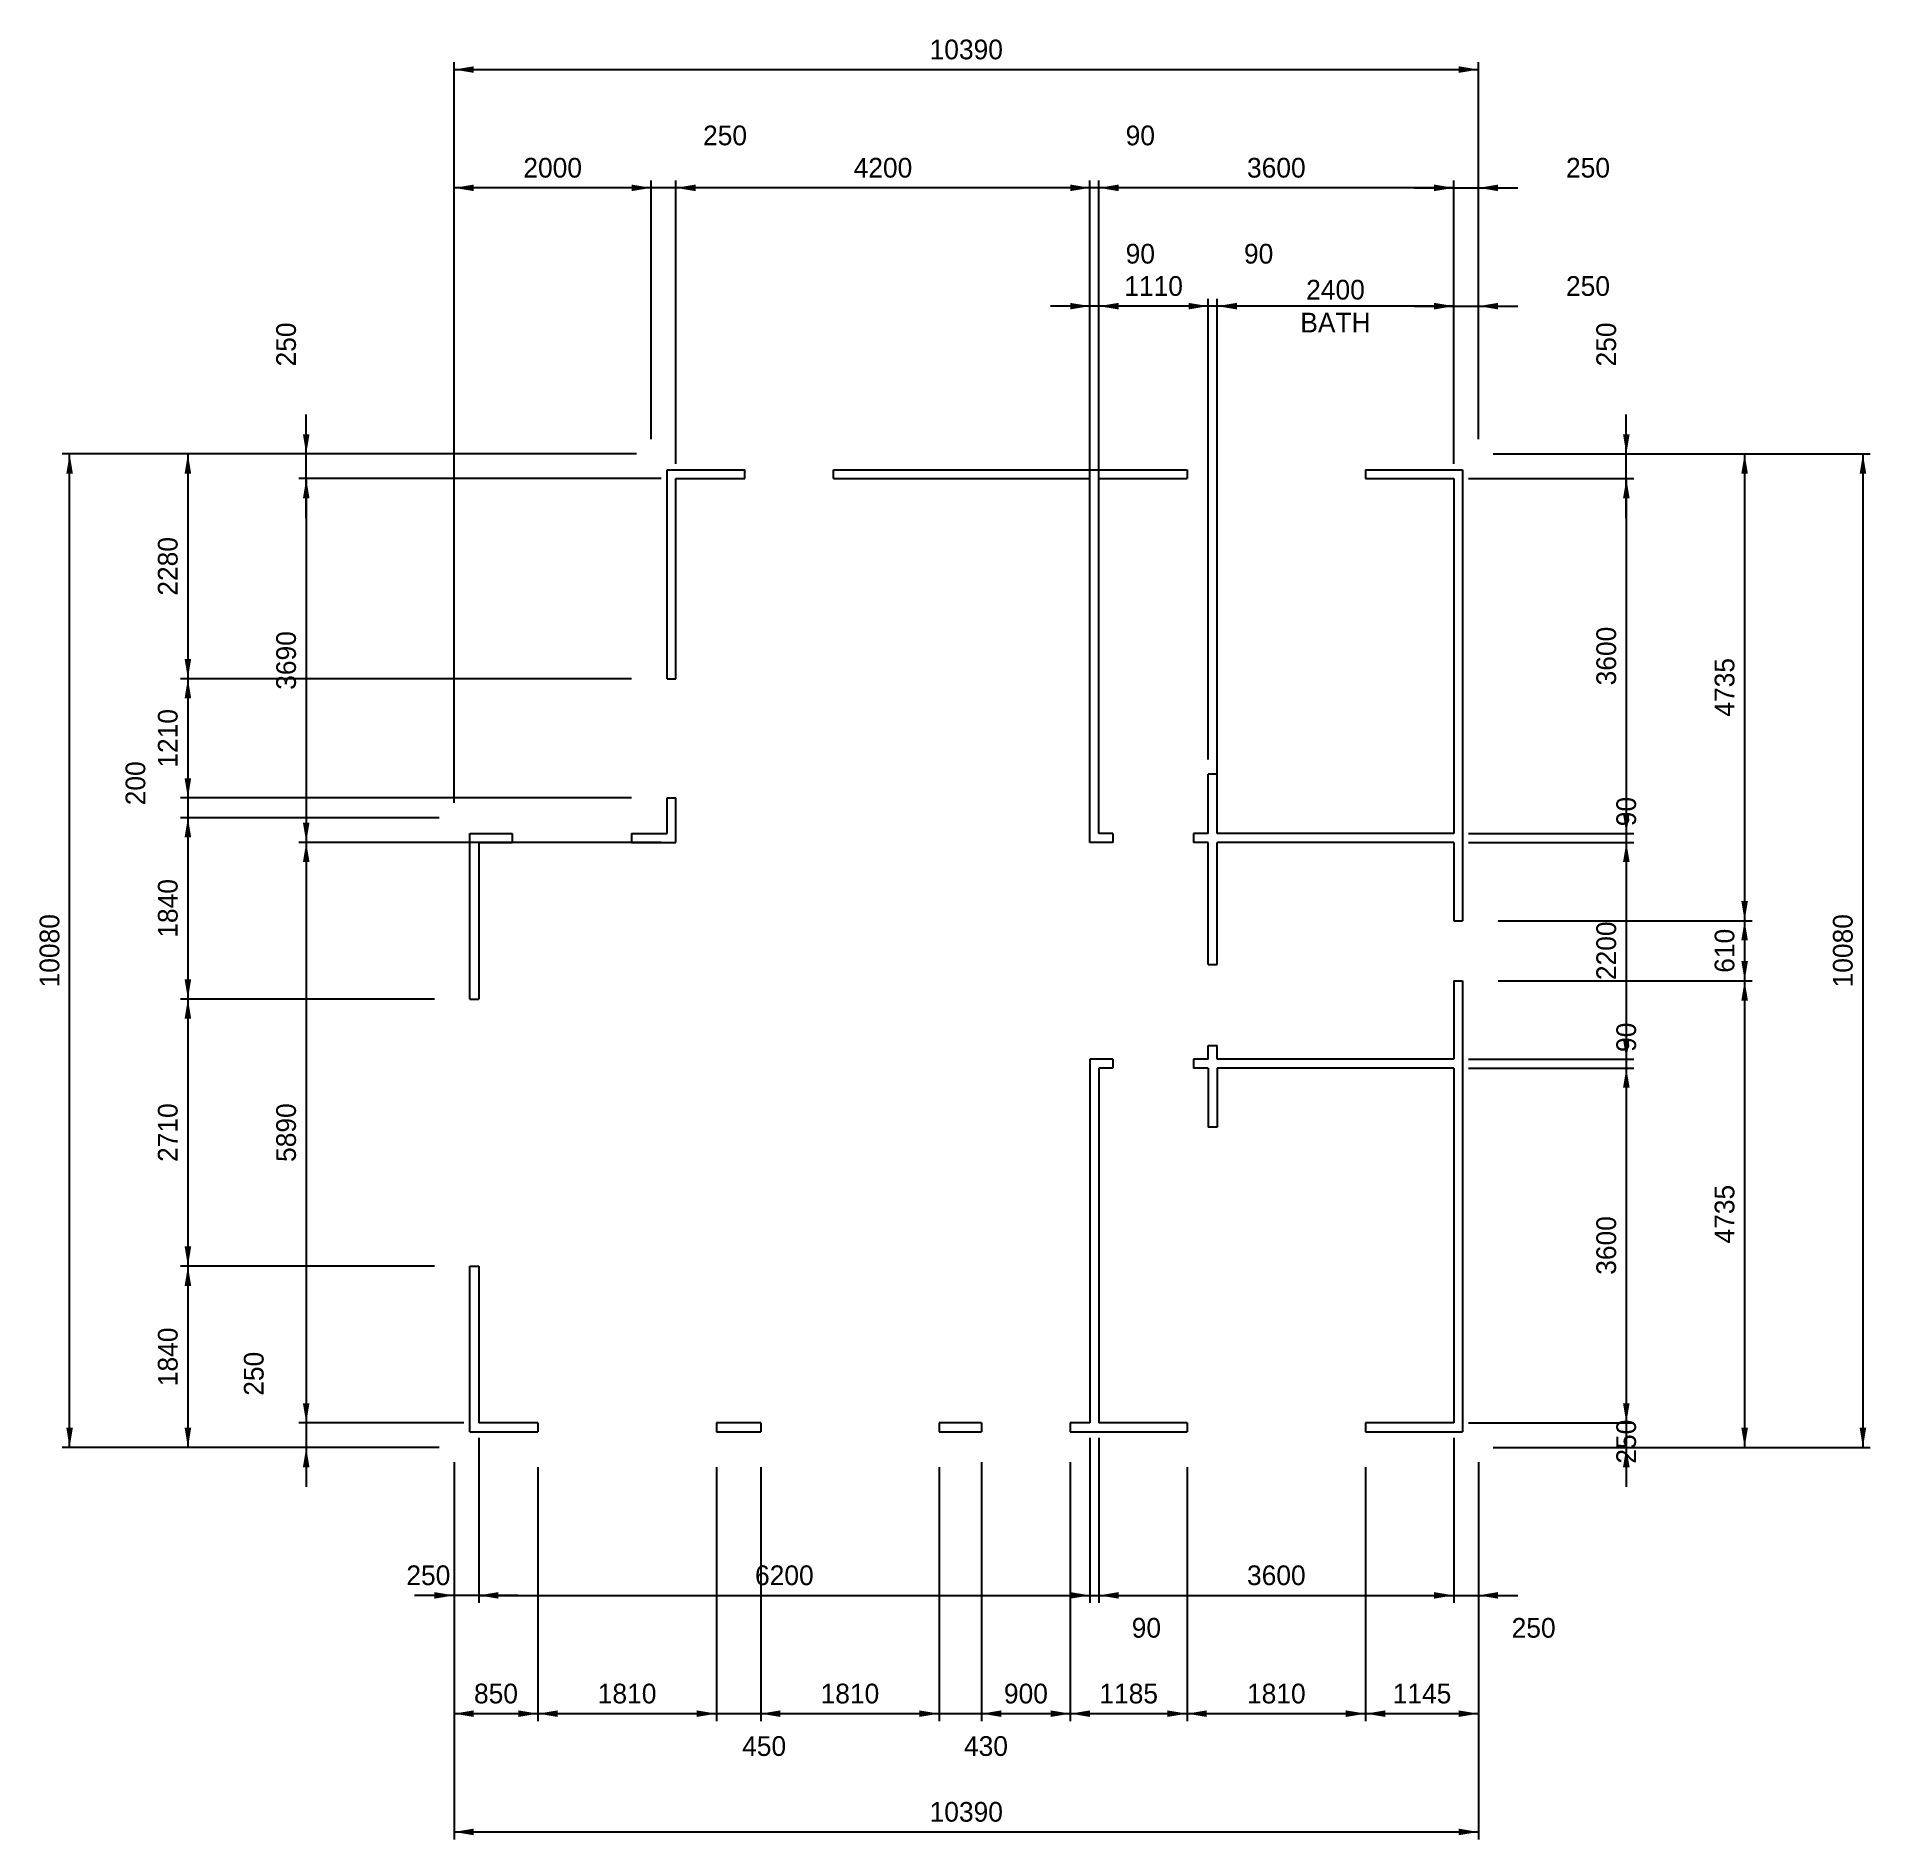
# Model space of a CAD drawing. Header units: millimetres. Extents: x -10771 to 7827, y -13802 to 4487.
import ezdxf

# ---------------------------------------------------------------- set-up
doc = ezdxf.new("R2010")
doc.units = ezdxf.units.MM
doc.layers.add('DIM', color=8, linetype='CONTINUOUS', lineweight=18)
doc.layers.add('WALLS', color=7, linetype='CONTINUOUS')
doc.dimstyles.get("Standard").update_dxf_attribs({"dimscale": 100, "dimtxt": 2, "dimasz": 2, "dimexe": 0.75, "dimexo": 1.5, "dimgap": 1, "dimtad": 0, "dimtoh": 1, "dimdec": 0, "dimzin": 0, "dimdsep": 46, "dimtxsty": 'Standard', "dimcen": 0.09, "dimclrd": 8, "dimclre": 8, "dimclrt": 7, "dimadec": 0, "dimazin": 0, "dimtfac": 1, "dimtdec": 4, "dimtofl": 0, "dimtmove": 0, "dimatfit": 3, "dimfxl": 1, "dimtolj": 1, "dimtzin": 0, "dimarcsym": 0})

msp = doc.modelspace()

# ---------------------------------------------------------------- blocks, each defined once
blk = doc.blocks.new('*D1')
at = {"layer": 'DIM', "color": 8, "linetype": 'ByBlock', "lineweight": -2}
for p, q in [((5352.444324852184, -396.7303206042186), (5352.444324852184, 653.2696793957814)), ((4002.444324852179, 253.2696793957814), (5427.444324852184, 253.2696793957814)), ((3752.444324852179, 3.269679395781395), (5427.444324852184, 3.269679395781367))]:
    blk.add_line(p, q, dxfattribs=at)
for points in [[(5352.444324852184, 253.2696793957814), (5319.141552230357, 453.2696793957814), (5385.747097474011, 453.2696793957814)], [(5352.444324852184, 3.269679395781367), (5385.747097474011, -196.7303206042186), (5319.141552230357, -196.7303206042186)]]:
    blk.add_solid(points, dxfattribs=at)
at = {"layer": 'DIM', "color": 7, "linetype": 'CONTINUOUS', "lineweight": -2, "insert": (5149.652117059975, 1364.503445629553), "char_height": 200, "width": 400.0000000000124, "attachment_point": 5, "rotation": 90}
blk.add_mtext('250', dxfattribs=at)
blk = doc.blocks.new('*D2')
at = {"layer": 'DIM', "color": 8, "linetype": 'ByBlock', "lineweight": -2}
for p, q in [((3752.444324852179, 3.269679395781395), (5427.44432485219, 3.269679395781168)), ((5352.44432485219, 3.269679395781168), (5352.44432485219, -3596.730320604219)), ((3752.444324852179, -3596.730320604219), (5427.44432485219, -3596.730320604219))]:
    blk.add_line(p, q, dxfattribs=at)
for points in [[(5352.44432485219, 3.269679395781168), (5385.747097474017, -196.7303206042188), (5319.141552230363, -196.7303206042188)], [(5352.44432485219, -3596.730320604219), (5319.141552230363, -3396.730320604219), (5385.747097474017, -3396.730320604219)]]:
    blk.add_solid(points, dxfattribs=at)
at = {"layer": 'DIM', "color": 7, "linetype": 'CONTINUOUS', "lineweight": -2, "insert": (5149.781987189851, -1796.73032060422), "char_height": 200, "width": 555.5555555555802, "attachment_point": 5, "rotation": 90}
blk.add_mtext('3600', dxfattribs=at)
blk = doc.blocks.new('*D3')
at = {"layer": 'DIM', "color": 8, "linetype": 'ByBlock', "lineweight": -2}
for p, q in [((5352.444324852194, -3196.730320604219), (5352.444324852194, -4086.730320604219)), ((3752.444324852179, -3596.730320604219), (5427.444324852194, -3596.730320604219)), ((3752.444324852179, -3686.730320604219), (5427.444324852194, -3686.730320604219))]:
    blk.add_line(p, q, dxfattribs=at)
for points in [[(5352.444324852194, -3596.730320604219), (5319.141552230367, -3396.730320604219), (5385.747097474021, -3396.730320604219)], [(5352.444324852194, -3686.730320604219), (5385.747097474021, -3886.730320604219), (5319.141552230367, -3886.730320604219)]]:
    blk.add_solid(points, dxfattribs=at)
at = {"layer": 'DIM', "color": 7, "linetype": 'CONTINUOUS', "lineweight": -2, "insert": (5352.444324852192, -3374.508098381986), "char_height": 200, "width": 244.4444444444692, "attachment_point": 5, "rotation": 90}
blk.add_mtext('90', dxfattribs=at)
blk = doc.blocks.new('*D4')
at = {"layer": 'DIM', "color": 8, "linetype": 'ByBlock', "lineweight": -2}
for p, q in [((3752.444324852179, -3686.730320604219), (5427.444324852196, -3686.730320604219)), ((5352.444324852196, -3686.730320604219), (5352.444324852196, -5886.730320604219)), ((3752.44432485218, -5886.730320604219), (5427.444324852196, -5886.730320604219))]:
    blk.add_line(p, q, dxfattribs=at)
for points in [[(5352.444324852196, -3686.730320604219), (5385.747097474023, -3886.730320604219), (5319.141552230369, -3886.730320604219)], [(5352.444324852196, -5886.730320604219), (5319.141552230369, -5686.730320604219), (5385.747097474023, -5686.730320604219)]]:
    blk.add_solid(points, dxfattribs=at)
at = {"layer": 'DIM', "color": 7, "linetype": 'CONTINUOUS', "lineweight": -2, "insert": (5149.652117059986, -4786.730320604221), "char_height": 200, "width": 555.5555555555554, "attachment_point": 5, "rotation": 90}
blk.add_mtext('2200', dxfattribs=at)
blk = doc.blocks.new('*D5')
at = {"layer": 'DIM', "color": 8, "linetype": 'ByBlock', "lineweight": -2}
for p, q in [((5352.444324852201, -5486.730320604219), (5352.444324852201, -6376.730320604219)), ((3752.44432485218, -5886.730320604219), (5427.444324852201, -5886.730320604219)), ((3752.44432485218, -5976.730320604219), (5427.444324852201, -5976.730320604219))]:
    blk.add_line(p, q, dxfattribs=at)
for points in [[(5352.444324852201, -5886.730320604219), (5319.141552230374, -5686.730320604219), (5385.747097474028, -5686.730320604219)], [(5352.444324852201, -5976.730320604219), (5385.747097474028, -6176.730320604219), (5319.141552230374, -6176.730320604219)]]:
    blk.add_solid(points, dxfattribs=at)
at = {"layer": 'DIM', "color": 7, "linetype": 'CONTINUOUS', "lineweight": -2, "insert": (5352.444324852199, -5664.508098381986), "char_height": 200, "width": 244.4444444444692, "attachment_point": 5, "rotation": 90}
blk.add_mtext('90', dxfattribs=at)
blk = doc.blocks.new('*D6')
at = {"layer": 'DIM', "color": 8, "linetype": 'ByBlock', "lineweight": -2}
for p, q in [((3752.44432485218, -5976.730320604219), (5427.444324852204, -5976.730320604218)), ((5352.444324852204, -5976.730320604218), (5352.444324852204, -9576.73032060422)), ((3752.444324852178, -9576.73032060422), (5427.444324852204, -9576.73032060422))]:
    blk.add_line(p, q, dxfattribs=at)
for points in [[(5352.444324852204, -5976.730320604218), (5385.747097474031, -6176.730320604218), (5319.141552230377, -6176.730320604218)], [(5352.444324852204, -9576.73032060422), (5319.141552230377, -9376.73032060422), (5385.747097474031, -9376.73032060422)]]:
    blk.add_solid(points, dxfattribs=at)
at = {"layer": 'DIM', "color": 7, "linetype": 'CONTINUOUS', "lineweight": -2, "insert": (5149.781987189863, -7776.730320604222), "char_height": 200, "width": 555.5555555555802, "attachment_point": 5, "rotation": 90}
blk.add_mtext('3600', dxfattribs=at)
blk = doc.blocks.new('*D7')
at = {"layer": 'DIM', "color": 8, "linetype": 'ByBlock', "lineweight": -2}
for p, q in [((5352.444324852211, -9176.73032060422), (5352.444324852211, -10226.73032060422)), ((3752.444324852178, -9576.73032060422), (5427.444324852211, -9576.73032060422)), ((4002.444324852179, -9826.73032060422), (5427.444324852211, -9826.73032060422))]:
    blk.add_line(p, q, dxfattribs=at)
for points in [[(5352.444324852211, -9576.73032060422), (5319.141552230384, -9376.73032060422), (5385.747097474038, -9376.73032060422)], [(5352.444324852211, -9826.73032060422), (5385.747097474038, -10026.73032060422), (5319.141552230384, -10026.73032060422)]]:
    blk.add_solid(points, dxfattribs=at)
at = {"layer": 'DIM', "color": 7, "linetype": 'CONTINUOUS', "lineweight": -2, "insert": (5352.444324852208, -9767.273801366095), "char_height": 200, "width": 400.0000000000124, "attachment_point": 5, "rotation": 90}
blk.add_mtext('250', dxfattribs=at)
blk = doc.blocks.new('*D8')
at = {"layer": 'DIM', "color": 8, "linetype": 'ByBlock', "lineweight": -2}
for p, q in [((4002.44432485218, 253.2696793957815), (6627.444324852196, 253.2696793957821)), ((6552.444324852196, 253.2696793957821), (6552.444324852196, -4481.730320604219)), ((4052.444324852179, -4481.730320604219), (6627.444324852196, -4481.730320604219))]:
    blk.add_line(p, q, dxfattribs=at)
for points in [[(6552.444324852196, 253.2696793957821), (6585.747097474023, 53.26967939578208), (6519.141552230369, 53.26967939578208)], [(6552.444324852196, -4481.730320604219), (6519.141552230369, -4281.730320604219), (6585.747097474023, -4281.730320604219)]]:
    blk.add_solid(points, dxfattribs=at)
at = {"layer": 'DIM', "color": 7, "linetype": 'CONTINUOUS', "lineweight": -2, "insert": (6349.911857319726, -2114.230320604221), "char_height": 200, "width": 577.7777777778026, "attachment_point": 5, "rotation": 90}
blk.add_mtext('4735', dxfattribs=at)
blk = doc.blocks.new('*D9')
at = {"layer": 'DIM', "color": 8, "linetype": 'ByBlock', "lineweight": -2}
for p, q in [((4052.444324852179, -4481.730320604219), (6627.444324852203, -4481.730320604219)), ((6552.444324852203, -4481.730320604219), (6552.444324852203, -5091.730320604219)), ((4052.444324852179, -5091.730320604219), (6627.444324852203, -5091.730320604219))]:
    blk.add_line(p, q, dxfattribs=at)
for points in [[(6552.444324852203, -4481.730320604219), (6585.74709747403, -4681.730320604219), (6519.141552230376, -4681.730320604219)], [(6552.444324852203, -5091.730320604219), (6519.141552230376, -4891.730320604219), (6585.74709747403, -4891.730320604219)]]:
    blk.add_solid(points, dxfattribs=at)
at = {"layer": 'DIM', "color": 7, "linetype": 'CONTINUOUS', "lineweight": -2, "insert": (6349.781987189863, -4786.730320604221), "char_height": 200, "width": 355.5555555555679, "attachment_point": 5, "rotation": 90}
blk.add_mtext('610', dxfattribs=at)
blk = doc.blocks.new('*D10')
at = {"layer": 'DIM', "color": 8, "linetype": 'ByBlock', "lineweight": -2}
for p, q in [((4052.444324852179, -5091.730320604219), (6627.444324852211, -5091.730320604219)), ((6552.444324852211, -5091.730320604219), (6552.444324852211, -9826.73032060422)), ((4002.444324852179, -9826.73032060422), (6627.444324852211, -9826.73032060422))]:
    blk.add_line(p, q, dxfattribs=at)
for points in [[(6552.444324852211, -5091.730320604219), (6585.747097474038, -5291.730320604219), (6519.141552230384, -5291.730320604219)], [(6552.444324852211, -9826.73032060422), (6519.141552230384, -9626.73032060422), (6585.747097474038, -9626.73032060422)]]:
    blk.add_solid(points, dxfattribs=at)
at = {"layer": 'DIM', "color": 7, "linetype": 'CONTINUOUS', "lineweight": -2, "insert": (6349.911857319739, -7459.230320604222), "char_height": 200, "width": 577.7777777778026, "attachment_point": 5, "rotation": 90}
blk.add_mtext('4735', dxfattribs=at)
blk = doc.blocks.new('*D11')
at = {"layer": 'DIM', "color": 8, "linetype": 'ByBlock', "lineweight": -2}
for p, q in [((4002.444324852179, 253.2696793957814), (7827.444324852197, 253.2696793957821)), ((7752.444324852197, 253.2696793957821), (7752.444324852197, -9826.73032060422)), ((4002.444324852178, -9826.73032060422), (7827.444324852197, -9826.73032060422))]:
    blk.add_line(p, q, dxfattribs=at)
for points in [[(7752.444324852197, 253.2696793957821), (7785.747097474024, 53.26967939578208), (7719.14155223037, 53.26967939578208)], [(7752.444324852197, -9826.73032060422), (7719.14155223037, -9626.73032060422), (7785.747097474024, -9626.73032060422)]]:
    blk.add_solid(points, dxfattribs=at)
at = {"layer": 'DIM', "color": 7, "linetype": 'CONTINUOUS', "lineweight": -2, "insert": (7549.781987189855, -4786.730320604222), "char_height": 200, "width": 666.6666666666665, "attachment_point": 5, "rotation": 90}
blk.add_mtext('10080', dxfattribs=at)
blk = doc.blocks.new('*D12')
at = {"layer": 'DIM', "color": 8, "linetype": 'ByBlock', "lineweight": -2}
for p, q in [((3202.444324852179, 1753.269679395781), (4252.44432485218, 1753.269679395781)), ((3602.444324852179, 153.2696793957814), (3602.444324852179, 1828.269679395781)), ((3852.44432485218, 403.2696793957814), (3852.44432485218, 1828.269679395781))]:
    blk.add_line(p, q, dxfattribs=at)
for points in [[(3602.444324852179, 1753.269679395781), (3402.444324852179, 1719.966906773954), (3402.444324852179, 1786.572452017608)], [(3852.44432485218, 1753.269679395781), (4052.44432485218, 1786.572452017608), (4052.44432485218, 1719.966906773954)]]:
    blk.add_solid(points, dxfattribs=at)
at = {"layer": 'DIM', "color": 7, "linetype": 'CONTINUOUS', "lineweight": -2, "insert": (4963.678091085953, 1956.061887187989), "char_height": 200, "width": 400.0000000000124, "attachment_point": 5}
blk.add_mtext('250', dxfattribs=at)
blk = doc.blocks.new('*D13')
at = {"layer": 'DIM', "color": 8, "linetype": 'ByBlock', "lineweight": -2}
for p, q in [((1202.44432485218, -3536.73032060422), (1202.44432485218, 1828.269679395781)), ((3602.444324852179, 1753.269679395781), (1202.44432485218, 1753.269679395781)), ((3602.444324852179, 153.2696793957814), (3602.444324852179, 1828.269679395781))]:
    blk.add_line(p, q, dxfattribs=at)
for points in [[(1202.44432485218, 1753.269679395781), (1402.44432485218, 1786.572452017608), (1402.44432485218, 1719.966906773954)], [(3602.444324852179, 1753.269679395781), (3402.444324852179, 1719.966906773954), (3402.444324852179, 1786.572452017608)]]:
    blk.add_solid(points, dxfattribs=at)
at = {"layer": 'DIM', "color": 7, "linetype": 'CONTINUOUS', "lineweight": -2, "insert": (2402.44432485218, 1753.269679395781), "char_height": 200, "width": 1666.666666666667, "attachment_point": 5}
blk.add_mtext('2400\\XBATH', dxfattribs=at)
blk = doc.blocks.new('*D14')
at = {"layer": 'DIM', "color": 8, "linetype": 'ByBlock', "lineweight": -2}
for p, q in [((1602.44432485218, 1753.269679395781), (712.4443248521791, 1753.269679395781)), ((1112.444324852179, -2846.730320604219), (1112.444324852179, 1828.269679395781)), ((1202.44432485218, -3536.73032060422), (1202.44432485218, 1828.269679395781))]:
    blk.add_line(p, q, dxfattribs=at)
for points in [[(1112.444324852179, 1753.269679395781), (912.4443248521791, 1719.966906773954), (912.4443248521791, 1786.572452017608)], [(1202.44432485218, 1753.269679395781), (1402.44432485218, 1786.572452017608), (1402.44432485218, 1719.966906773954)]]:
    blk.add_solid(points, dxfattribs=at)
at = {"layer": 'DIM', "color": 7, "linetype": 'CONTINUOUS', "lineweight": -2, "insert": (1622.965248373116, 2283.594354720457), "char_height": 200, "width": 244.4444444444692, "attachment_point": 5}
blk.add_mtext('90', dxfattribs=at)
blk = doc.blocks.new('*D15')
at = {"layer": 'DIM', "color": 8, "linetype": 'ByBlock', "lineweight": -2}
for p, q in [((2.44432485217977, -3446.730320604219), (2.444324852179765, 1828.269679395781)), ((1112.444324852179, 1753.269679395781), (2.444324852179761, 1753.269679395781)), ((1112.444324852179, -2846.730320604219), (1112.444324852179, 1828.269679395781))]:
    blk.add_line(p, q, dxfattribs=at)
for points in [[(2.444324852179761, 1753.269679395781), (202.4443248521798, 1786.572452017608), (202.4443248521798, 1719.966906773954)], [(1112.444324852179, 1753.269679395781), (912.4443248521791, 1719.966906773954), (912.4443248521791, 1786.572452017608)]]:
    blk.add_solid(points, dxfattribs=at)
at = {"layer": 'DIM', "color": 7, "linetype": 'CONTINUOUS', "lineweight": -2, "insert": (557.4443248521798, 1955.932017058119), "char_height": 200, "width": 422.2222222222222, "attachment_point": 5}
blk.add_mtext('1110', dxfattribs=at)
blk = doc.blocks.new('*D16')
at = {"layer": 'DIM', "color": 8, "linetype": 'ByBlock', "lineweight": -2}
for p, q in [((402.4443248521798, 1753.269679395781), (-487.5556751478202, 1753.269679395781)), ((-87.55567514782021, -3536.730320604219), (-87.55567514782022, 1828.269679395781)), ((2.44432485217977, -3446.730320604219), (2.444324852179752, 1828.269679395781))]:
    blk.add_line(p, q, dxfattribs=at)
for points in [[(-87.55567514782022, 1753.269679395781), (-287.5556751478202, 1719.966906773954), (-287.5556751478202, 1786.572452017608)], [(2.444324852179747, 1753.269679395781), (202.4443248521798, 1786.572452017608), (202.4443248521798, 1719.966906773954)]]:
    blk.add_solid(points, dxfattribs=at)
at = {"layer": 'DIM', "color": 7, "linetype": 'CONTINUOUS', "lineweight": -2, "insert": (422.965248373116, 2283.594354720457), "char_height": 200, "width": 244.4444444444692, "attachment_point": 5}
blk.add_mtext('90', dxfattribs=at)
blk = doc.blocks.new('*D17')
at = {"layer": 'DIM', "color": 8, "linetype": 'ByBlock', "lineweight": -2}
for p, q in [((3602.444324852179, 153.2696793957814), (3602.444324852179, 3028.269679395781)), ((3852.444324852179, 403.2696793957814), (3852.444324852179, 3028.269679395781)), ((3202.444324852179, 2953.269679395781), (4252.444324852178, 2953.269679395781))]:
    blk.add_line(p, q, dxfattribs=at)
for points in [[(3602.444324852179, 2953.269679395781), (3402.444324852179, 2919.966906773954), (3402.444324852179, 2986.572452017609)], [(3852.444324852179, 2953.269679395781), (4052.444324852179, 2986.572452017608), (4052.444324852179, 2919.966906773954)]]:
    blk.add_solid(points, dxfattribs=at)
at = {"layer": 'DIM', "color": 7, "linetype": 'CONTINUOUS', "lineweight": -2, "insert": (4963.678091085952, 3156.061887187989), "char_height": 200, "width": 400.0000000000124, "attachment_point": 5}
blk.add_mtext('250', dxfattribs=at)
blk = doc.blocks.new('*D18')
at = {"layer": 'DIM', "color": 8, "linetype": 'ByBlock', "lineweight": -2}
for p, q in [((2.444324852179316, 153.2696793957812), (2.444324852179312, 3028.269679395781)), ((3602.444324852179, 153.2696793957814), (3602.444324852178, 3028.269679395781)), ((3602.444324852178, 2953.269679395781), (2.444324852179307, 2953.269679395781))]:
    blk.add_line(p, q, dxfattribs=at)
for points in [[(2.444324852179307, 2953.269679395781), (202.4443248521793, 2986.572452017608), (202.4443248521793, 2919.966906773954)], [(3602.444324852178, 2953.269679395781), (3402.444324852178, 2919.966906773954), (3402.444324852178, 2986.572452017609)]]:
    blk.add_solid(points, dxfattribs=at)
at = {"layer": 'DIM', "color": 7, "linetype": 'CONTINUOUS', "lineweight": -2, "insert": (1802.444324852179, 3155.932017058119), "char_height": 200, "width": 555.5555555555802, "attachment_point": 5}
blk.add_mtext('3600', dxfattribs=at)
blk = doc.blocks.new('*D19')
at = {"layer": 'DIM', "color": 8, "linetype": 'ByBlock', "lineweight": -2}
for p, q in [((-87.55567514782068, 153.2696793957812), (-87.5556751478207, 3028.269679395781)), ((2.444324852179316, 153.2696793957812), (2.444324852179311, 3028.269679395781)), ((402.4443248521793, 2953.269679395781), (-487.5556751478207, 2953.269679395781))]:
    blk.add_line(p, q, dxfattribs=at)
for points in [[(-87.5556751478207, 2953.269679395781), (-287.5556751478207, 2919.966906773954), (-287.5556751478207, 2986.572452017609)], [(2.444324852179307, 2953.269679395781), (202.4443248521793, 2986.572452017608), (202.4443248521793, 2919.966906773954)]]:
    blk.add_solid(points, dxfattribs=at)
at = {"layer": 'DIM', "color": 7, "linetype": 'CONTINUOUS', "lineweight": -2, "insert": (422.9652483731154, 3483.594354720456), "char_height": 200, "width": 244.4444444444692, "attachment_point": 5}
blk.add_mtext('90', dxfattribs=at)
blk = doc.blocks.new('*D20')
at = {"layer": 'DIM', "color": 8, "linetype": 'ByBlock', "lineweight": -2}
for p, q in [((-4287.555675147821, 153.2696793957816), (-4287.555675147821, 3028.269679395781)), ((-87.55567514782068, 153.2696793957812), (-87.5556751478207, 3028.269679395781)), ((-87.5556751478207, 2953.269679395781), (-4287.555675147821, 2953.269679395781))]:
    blk.add_line(p, q, dxfattribs=at)
for points in [[(-4287.555675147821, 2953.269679395781), (-4087.555675147821, 2986.572452017608), (-4087.555675147821, 2919.966906773954)], [(-87.5556751478207, 2953.269679395781), (-287.5556751478207, 2919.966906773954), (-287.5556751478207, 2986.572452017609)]]:
    blk.add_solid(points, dxfattribs=at)
at = {"layer": 'DIM', "color": 7, "linetype": 'CONTINUOUS', "lineweight": -2, "insert": (-2187.555675147821, 3156.061887187989), "char_height": 200, "width": 577.7777777777778, "attachment_point": 5}
blk.add_mtext('4200', dxfattribs=at)
blk = doc.blocks.new('*D21')
at = {"layer": 'DIM', "color": 8, "linetype": 'ByBlock', "lineweight": -2}
for p, q in [((-4537.555675147821, 403.2696793957821), (-4537.555675147821, 3028.269679395781)), ((-4287.555675147821, 153.2696793957816), (-4287.555675147821, 3028.269679395781)), ((-3887.555675147821, 2953.269679395781), (-4937.555675147821, 2953.269679395781))]:
    blk.add_line(p, q, dxfattribs=at)
for points in [[(-4537.555675147821, 2953.269679395781), (-4737.555675147821, 2919.966906773954), (-4737.555675147821, 2986.572452017609)], [(-4287.555675147821, 2953.269679395781), (-4087.555675147821, 2986.572452017608), (-4087.555675147821, 2919.966906773954)]]:
    blk.add_solid(points, dxfattribs=at)
at = {"layer": 'DIM', "color": 7, "linetype": 'CONTINUOUS', "lineweight": -2, "insert": (-3789.218012810152, 3483.854094980196), "char_height": 200, "width": 400.0000000000124, "attachment_point": 5}
blk.add_mtext('250', dxfattribs=at)
blk = doc.blocks.new('*D22')
at = {"layer": 'DIM', "color": 8, "linetype": 'ByBlock', "lineweight": -2}
for p, q in [((-6537.555675147822, -3286.73032060422), (-6537.555675147822, 3028.269679395781)), ((-4537.555675147821, 403.2696793957821), (-4537.555675147821, 3028.269679395781)), ((-4537.555675147821, 2953.269679395781), (-6537.555675147822, 2953.269679395781))]:
    blk.add_line(p, q, dxfattribs=at)
for points in [[(-6537.555675147822, 2953.269679395781), (-6337.555675147822, 2986.572452017608), (-6337.555675147822, 2919.966906773954)], [(-4537.555675147821, 2953.269679395781), (-4737.555675147821, 2919.966906773954), (-4737.555675147821, 2986.572452017609)]]:
    blk.add_solid(points, dxfattribs=at)
at = {"layer": 'DIM', "color": 7, "linetype": 'CONTINUOUS', "lineweight": -2, "insert": (-5537.555675147822, 3156.061887187989), "char_height": 200, "width": 555.5555555555554, "attachment_point": 5}
blk.add_mtext('2000', dxfattribs=at)
blk = doc.blocks.new('*D23')
at = {"layer": 'DIM', "color": 8, "linetype": 'ByBlock', "lineweight": -2}
for p, q in [((-6537.55567514782, -3286.73032060422), (-6537.55567514782, 4228.269679395781)), ((-6537.55567514782, 4153.269679395781), (3852.44432485218, 4153.269679395781)), ((3852.44432485218, 403.2696793957814), (3852.44432485218, 4228.269679395781))]:
    blk.add_line(p, q, dxfattribs=at)
for points in [[(-6537.55567514782, 4153.269679395781), (-6337.55567514782, 4186.572452017608), (-6337.55567514782, 4119.966906773954)], [(3852.44432485218, 4153.269679395781), (3652.44432485218, 4119.966906773954), (3652.44432485218, 4186.572452017608)]]:
    blk.add_solid(points, dxfattribs=at)
at = {"layer": 'DIM', "color": 7, "linetype": 'CONTINUOUS', "lineweight": -2, "insert": (-1342.555675147819, 4355.932017058119), "char_height": 200, "width": 666.6666666666913, "attachment_point": 5}
blk.add_mtext('10390', dxfattribs=at)
blk = doc.blocks.new('*D24')
at = {"layer": 'DIM', "color": 8, "linetype": 'ByBlock', "lineweight": -2}
for p, q in [((-8037.555675147825, -396.7303206042184), (-8037.555675147825, 653.2696793957821)), ((-4687.555675147821, 253.2696793957821), (-8112.555675147825, 253.2696793957821)), ((-4437.555675147821, 3.269679395781641), (-8112.555675147825, 3.26967939578166))]:
    blk.add_line(p, q, dxfattribs=at)
for points in [[(-8037.555675147825, 253.2696793957821), (-8070.858447769652, 453.2696793957821), (-8004.252902525998, 453.2696793957821)], [(-8037.555675147825, 3.269679395781651), (-8004.252902525998, -196.7303206042183), (-8070.858447769652, -196.7303206042183)]]:
    blk.add_solid(points, dxfattribs=at)
at = {"layer": 'DIM', "color": 7, "linetype": 'CONTINUOUS', "lineweight": -2, "insert": (-8240.347882940032, 1364.503445629556), "char_height": 200, "width": 400.0000000000124, "attachment_point": 5, "rotation": 90}
blk.add_mtext('250', dxfattribs=at)
blk = doc.blocks.new('*D25')
at = {"layer": 'DIM', "color": 8, "linetype": 'ByBlock', "lineweight": -2}
for p, q in [((-4437.555675147821, 3.269679395781641), (-8112.555675147832, 3.269679395781632)), ((-8037.555675147832, 3.269679395781623), (-8037.555675147832, -3686.73032060422)), ((-4437.55567514782, -3686.73032060422), (-8112.555675147832, -3686.73032060422))]:
    blk.add_line(p, q, dxfattribs=at)
for points in [[(-8037.555675147832, 3.269679395781623), (-8004.252902526005, -196.7303206042184), (-8070.858447769659, -196.7303206042184)], [(-8037.555675147832, -3686.73032060422), (-8070.858447769659, -3486.73032060422), (-8004.252902526005, -3486.73032060422)]]:
    blk.add_solid(points, dxfattribs=at)
at = {"layer": 'DIM', "color": 7, "linetype": 'CONTINUOUS', "lineweight": -2, "insert": (-8240.218012810168, -1841.730320604218), "char_height": 200, "width": 555.5555555555927, "attachment_point": 5, "rotation": 90}
blk.add_mtext('3690', dxfattribs=at)
blk = doc.blocks.new('*D26')
at = {"layer": 'DIM', "color": 8, "linetype": 'ByBlock', "lineweight": -2}
for p, q in [((-4437.55567514782, -3686.73032060422), (-8112.555675147838, -3686.73032060422)), ((-8037.555675147838, -3686.73032060422), (-8037.555675147838, -9576.73032060422)), ((-6437.555675147821, -9576.73032060422), (-8112.555675147838, -9576.73032060422))]:
    blk.add_line(p, q, dxfattribs=at)
for points in [[(-8037.555675147838, -3686.73032060422), (-8004.252902526011, -3886.73032060422), (-8070.858447769665, -3886.73032060422)], [(-8037.555675147838, -9576.73032060422), (-8070.858447769665, -9376.73032060422), (-8004.252902526011, -9376.73032060422)]]:
    blk.add_solid(points, dxfattribs=at)
at = {"layer": 'DIM', "color": 7, "linetype": 'CONTINUOUS', "lineweight": -2, "insert": (-8240.218012810175, -6631.730320604219), "char_height": 200, "width": 555.5555555555802, "attachment_point": 5, "rotation": 90}
blk.add_mtext('5890', dxfattribs=at)
blk = doc.blocks.new('*D27')
at = {"layer": 'DIM', "color": 8, "linetype": 'ByBlock', "lineweight": -2}
for p, q in [((-8037.555675147845, -9176.73032060422), (-8037.555675147845, -10226.73032060422)), ((-6437.555675147821, -9576.73032060422), (-8112.555675147845, -9576.73032060422)), ((-6687.555675147822, -9826.73032060422), (-8112.555675147845, -9826.73032060422))]:
    blk.add_line(p, q, dxfattribs=at)
for points in [[(-8037.555675147845, -9576.73032060422), (-8070.858447769672, -9376.73032060422), (-8004.252902526018, -9376.73032060422)], [(-8037.555675147845, -9826.73032060422), (-8004.252902526018, -10026.73032060422), (-8070.858447769672, -10026.73032060422)]]:
    blk.add_solid(points, dxfattribs=at)
at = {"layer": 'DIM', "color": 7, "linetype": 'CONTINUOUS', "lineweight": -2, "insert": (-8568.140090732262, -9078.392658266552), "char_height": 200, "width": 400.0000000000124, "attachment_point": 5, "rotation": 90}
blk.add_mtext('250', dxfattribs=at)
blk = doc.blocks.new('*D28')
at = {"layer": 'DIM', "color": 8, "linetype": 'ByBlock', "lineweight": -2}
for p, q in [((-4687.555675147821, 253.2696793957821), (-9312.555675147829, 253.2696793957821)), ((-9237.555675147829, 253.2696793957821), (-9237.555675147829, -2026.73032060422)), ((-4737.55567514782, -2026.73032060422), (-9312.555675147829, -2026.73032060422))]:
    blk.add_line(p, q, dxfattribs=at)
for points in [[(-9237.555675147829, 253.2696793957821), (-9204.252902526001, 53.26967939578208), (-9270.858447769657, 53.26967939578208)], [(-9237.555675147829, -2026.73032060422), (-9270.858447769657, -1826.73032060422), (-9204.252902526001, -1826.73032060422)]]:
    blk.add_solid(points, dxfattribs=at)
at = {"layer": 'DIM', "color": 7, "linetype": 'CONTINUOUS', "lineweight": -2, "insert": (-9440.347882940036, -886.7303206042172), "char_height": 200, "width": 555.5555555555554, "attachment_point": 5, "rotation": 90}
blk.add_mtext('2280', dxfattribs=at)
blk = doc.blocks.new('*D29')
at = {"layer": 'DIM', "color": 8, "linetype": 'ByBlock', "lineweight": -2}
for p, q in [((-4737.55567514782, -2026.73032060422), (-9312.555675147836, -2026.73032060422)), ((-9237.555675147836, -2026.73032060422), (-9237.555675147836, -3236.73032060422)), ((-4737.55567514782, -3236.73032060422), (-9312.555675147836, -3236.73032060422))]:
    blk.add_line(p, q, dxfattribs=at)
for points in [[(-9237.555675147836, -2026.73032060422), (-9204.252902526008, -2226.73032060422), (-9270.858447769664, -2226.73032060422)], [(-9237.555675147836, -3236.73032060422), (-9270.858447769664, -3036.73032060422), (-9204.252902526008, -3036.73032060422)]]:
    blk.add_solid(points, dxfattribs=at)
at = {"layer": 'DIM', "color": 7, "linetype": 'CONTINUOUS', "lineweight": -2, "insert": (-9440.347882940043, -2631.730320604219), "char_height": 200, "width": 466.6666666666666, "attachment_point": 5, "rotation": 90}
blk.add_mtext('1210', dxfattribs=at)
blk = doc.blocks.new('*D30')
at = {"layer": 'DIM', "color": 8, "linetype": 'ByBlock', "lineweight": -2}
for p, q in [((-9237.555675147847, -2836.73032060422), (-9237.555675147847, -3836.73032060422)), ((-4737.55567514782, -3236.73032060422), (-9312.555675147847, -3236.73032060422)), ((-6687.55567514782, -3436.73032060422), (-9312.555675147847, -3436.73032060422))]:
    blk.add_line(p, q, dxfattribs=at)
for points in [[(-9237.555675147847, -3236.73032060422), (-9270.858447769675, -3036.73032060422), (-9204.25290252602, -3036.73032060422)], [(-9237.555675147847, -3436.73032060422), (-9204.25290252602, -3636.73032060422), (-9270.858447769675, -3636.73032060422)]]:
    blk.add_solid(points, dxfattribs=at)
at = {"layer": 'DIM', "color": 7, "linetype": 'CONTINUOUS', "lineweight": -2, "insert": (-9768.140090732259, -3087.585133526885), "char_height": 200, "width": 400, "attachment_point": 5, "rotation": 90}
blk.add_mtext('200', dxfattribs=at)
blk = doc.blocks.new('*D31')
at = {"layer": 'DIM', "color": 8, "linetype": 'ByBlock', "lineweight": -2}
for p, q in [((-6687.55567514782, -3436.73032060422), (-9312.555675147849, -3436.73032060422)), ((-9237.555675147849, -3436.73032060422), (-9237.555675147849, -5276.73032060422)), ((-6737.55567514782, -5276.73032060422), (-9312.555675147849, -5276.73032060422))]:
    blk.add_line(p, q, dxfattribs=at)
for points in [[(-9237.555675147849, -3436.73032060422), (-9204.252902526021, -3636.73032060422), (-9270.858447769677, -3636.73032060422)], [(-9237.555675147849, -5276.73032060422), (-9270.858447769677, -5076.73032060422), (-9204.252902526021, -5076.73032060422)]]:
    blk.add_solid(points, dxfattribs=at)
at = {"layer": 'DIM', "color": 7, "linetype": 'CONTINUOUS', "lineweight": -2, "insert": (-9440.218012810186, -4356.730320604218), "char_height": 200, "width": 533.3333333333333, "attachment_point": 5, "rotation": 90}
blk.add_mtext('1840', dxfattribs=at)
blk = doc.blocks.new('*D32')
at = {"layer": 'DIM', "color": 8, "linetype": 'ByBlock', "lineweight": -2}
for p, q in [((-6737.55567514782, -5276.73032060422), (-9312.555675147856, -5276.73032060422)), ((-9237.555675147856, -5276.73032060422), (-9237.555675147856, -7986.73032060422)), ((-6737.55567514782, -7986.73032060422), (-9312.555675147856, -7986.73032060422))]:
    blk.add_line(p, q, dxfattribs=at)
for points in [[(-9237.555675147856, -5276.73032060422), (-9204.252902526028, -5476.73032060422), (-9270.858447769684, -5476.73032060422)], [(-9237.555675147856, -7986.73032060422), (-9270.858447769684, -7786.73032060422), (-9204.252902526028, -7786.73032060422)]]:
    blk.add_solid(points, dxfattribs=at)
at = {"layer": 'DIM', "color": 7, "linetype": 'CONTINUOUS', "lineweight": -2, "insert": (-9440.347882940065, -6631.730320604219), "char_height": 200, "width": 511.1111111111111, "attachment_point": 5, "rotation": 90}
blk.add_mtext('2710', dxfattribs=at)
blk = doc.blocks.new('*D33')
at = {"layer": 'DIM', "color": 8, "linetype": 'ByBlock', "lineweight": -2}
for p, q in [((-6737.55567514782, -7986.73032060422), (-9312.555675147863, -7986.73032060422)), ((-9237.555675147863, -7986.73032060422), (-9237.555675147863, -9826.73032060422)), ((-6687.555675147822, -9826.73032060422), (-9312.555675147863, -9826.73032060422))]:
    blk.add_line(p, q, dxfattribs=at)
for points in [[(-9237.555675147863, -7986.73032060422), (-9204.252902526036, -8186.73032060422), (-9270.858447769691, -8186.73032060422)], [(-9237.555675147863, -9826.73032060422), (-9270.858447769691, -9626.73032060422), (-9204.252902526036, -9626.73032060422)]]:
    blk.add_solid(points, dxfattribs=at)
at = {"layer": 'DIM', "color": 7, "linetype": 'CONTINUOUS', "lineweight": -2, "insert": (-9440.2180128102, -8906.73032060422), "char_height": 200, "width": 533.3333333333333, "attachment_point": 5, "rotation": 90}
blk.add_mtext('1840', dxfattribs=at)
blk = doc.blocks.new('*D34')
at = {"layer": 'DIM', "color": 8, "linetype": 'ByBlock', "lineweight": -2}
for p, q in [((-4687.555675147821, 253.2696793957821), (-10512.55567514783, 253.2696793957821)), ((-10437.55567514783, -9826.73032060422), (-10437.55567514783, 253.2696793957821)), ((-6687.555675147822, -9826.73032060422), (-10512.55567514783, -9826.73032060422))]:
    blk.add_line(p, q, dxfattribs=at)
for points in [[(-10437.55567514783, 253.2696793957821), (-10404.252902526, 53.26967939578211), (-10470.85844776966, 53.26967939578211)], [(-10437.55567514783, -9826.73032060422), (-10470.85844776966, -9626.73032060422), (-10404.252902526, -9626.73032060422)]]:
    blk.add_solid(points, dxfattribs=at)
at = {"layer": 'DIM', "color": 7, "linetype": 'CONTINUOUS', "lineweight": -2, "insert": (-10640.21801281016, -4786.730320604217), "char_height": 200, "width": 666.6666666666665, "attachment_point": 5, "rotation": 90}
blk.add_mtext('10080', dxfattribs=at)
blk = doc.blocks.new('*D35')
at = {"layer": 'DIM', "color": 8, "linetype": 'ByBlock', "lineweight": -2}
for p, q in [((-6287.555675147821, -9726.73032060422), (-6287.555675147821, -11401.73032060422)), ((-6537.555675147822, -9976.73032060422), (-6537.555675147822, -11401.73032060422)), ((-5887.555675147821, -11326.73032060422), (-6937.555675147822, -11326.73032060422))]:
    blk.add_line(p, q, dxfattribs=at)
for points in [[(-6537.555675147822, -11326.73032060422), (-6737.555675147822, -11360.03309322605), (-6737.555675147822, -11293.42754798239)], [(-6287.555675147821, -11326.73032060422), (-6087.555675147821, -11293.42754798239), (-6087.555675147821, -11360.03309322605)]]:
    blk.add_solid(points, dxfattribs=at)
at = {"layer": 'DIM', "color": 7, "linetype": 'CONTINUOUS', "lineweight": -2, "insert": (-6798.78944138158, -11123.93811281201), "char_height": 200, "width": 400.0000000000124, "attachment_point": 5}
blk.add_mtext('250', dxfattribs=at)
blk = doc.blocks.new('*D36')
at = {"layer": 'DIM', "color": 8, "linetype": 'ByBlock', "lineweight": -2}
for p, q in [((-6287.555675147821, -9726.73032060422), (-6287.55567514782, -11401.73032060422)), ((-87.55567514782163, -9726.730320604218), (-87.55567514782162, -11401.73032060422)), ((-6287.55567514782, -11326.73032060422), (-87.5556751478216, -11326.73032060422))]:
    blk.add_line(p, q, dxfattribs=at)
for points in [[(-6287.55567514782, -11326.73032060422), (-6087.55567514782, -11293.42754798239), (-6087.55567514782, -11360.03309322605)], [(-87.5556751478216, -11326.73032060422), (-287.5556751478216, -11360.03309322605), (-287.5556751478216, -11293.42754798239)]]:
    blk.add_solid(points, dxfattribs=at)
at = {"layer": 'DIM', "color": 7, "linetype": 'CONTINUOUS', "lineweight": -2, "insert": (-3187.555675147821, -11123.93811281201), "char_height": 200, "width": 555.5555555555679, "attachment_point": 5}
blk.add_mtext('6200', dxfattribs=at)
blk = doc.blocks.new('*D37')
at = {"layer": 'DIM', "color": 8, "linetype": 'ByBlock', "lineweight": -2}
for p, q in [((-87.55567514782163, -9726.730320604218), (-87.55567514782163, -11401.73032060422)), ((2.44432485217837, -9726.730320604218), (2.444324852178383, -11401.73032060422)), ((-487.5556751478216, -11326.73032060422), (402.4443248521784, -11326.73032060422))]:
    blk.add_line(p, q, dxfattribs=at)
for points in [[(-87.55567514782162, -11326.73032060422), (-287.5556751478216, -11360.03309322605), (-287.5556751478216, -11293.42754798239)], [(2.444324852178397, -11326.73032060422), (202.4443248521784, -11293.42754798239), (202.4443248521784, -11360.03309322605)]]:
    blk.add_solid(points, dxfattribs=at)
at = {"layer": 'DIM', "color": 7, "linetype": 'CONTINUOUS', "lineweight": -2, "insert": (484.5626509705168, -11657.05499592889), "char_height": 200, "width": 244.4444444444692, "attachment_point": 5}
blk.add_mtext('90', dxfattribs=at)
blk = doc.blocks.new('*D38')
at = {"layer": 'DIM', "color": 8, "linetype": 'ByBlock', "lineweight": -2}
for p, q in [((2.44432485217837, -9726.730320604218), (2.444324852178838, -11401.73032060422)), ((3602.444324852178, -9726.73032060422), (3602.444324852178, -11401.73032060422)), ((2.444324852178852, -11326.73032060422), (3602.444324852178, -11326.73032060422))]:
    blk.add_line(p, q, dxfattribs=at)
for points in [[(2.444324852178852, -11326.73032060422), (202.4443248521789, -11293.42754798239), (202.4443248521789, -11360.03309322605)], [(3602.444324852178, -11326.73032060422), (3402.444324852178, -11360.03309322605), (3402.444324852178, -11293.42754798239)]]:
    blk.add_solid(points, dxfattribs=at)
at = {"layer": 'DIM', "color": 7, "linetype": 'CONTINUOUS', "lineweight": -2, "insert": (1802.444324852178, -11124.06798294188), "char_height": 200, "width": 555.5555555555802, "attachment_point": 5}
blk.add_mtext('3600', dxfattribs=at)
blk = doc.blocks.new('*D39')
at = {"layer": 'DIM', "color": 8, "linetype": 'ByBlock', "lineweight": -2}
for p, q in [((3602.444324852178, -9726.73032060422), (3602.444324852178, -11401.73032060422)), ((3852.444324852179, -9976.73032060422), (3852.444324852179, -11401.73032060422)), ((3202.444324852178, -11326.73032060422), (4252.444324852178, -11326.73032060422))]:
    blk.add_line(p, q, dxfattribs=at)
for points in [[(3602.444324852178, -11326.73032060422), (3402.444324852178, -11360.03309322605), (3402.444324852178, -11293.42754798239)], [(3852.444324852179, -11326.73032060422), (4052.444324852179, -11293.42754798239), (4052.444324852179, -11360.03309322605)]]:
    blk.add_solid(points, dxfattribs=at)
at = {"layer": 'DIM', "color": 7, "linetype": 'CONTINUOUS', "lineweight": -2, "insert": (4412.457311865172, -11657.31473618863), "char_height": 200, "width": 400.0000000000124, "attachment_point": 5}
blk.add_mtext('250', dxfattribs=at)
blk = doc.blocks.new('*D40')
at = {"layer": 'DIM', "color": 8, "linetype": 'ByBlock', "lineweight": -2}
for p, q in [((-6537.555675147822, -9976.73032060422), (-6537.555675147822, -12601.73032060422)), ((-5687.555675147822, -10026.73032060422), (-5687.555675147822, -12601.73032060422)), ((-6537.555675147822, -12526.73032060422), (-5687.555675147822, -12526.73032060422))]:
    blk.add_line(p, q, dxfattribs=at)
for points in [[(-6537.555675147822, -12526.73032060422), (-6337.555675147822, -12493.42754798239), (-6337.555675147822, -12560.03309322605)], [(-5687.555675147822, -12526.73032060422), (-5887.555675147822, -12560.03309322605), (-5887.555675147822, -12493.42754798239)]]:
    blk.add_solid(points, dxfattribs=at)
at = {"layer": 'DIM', "color": 7, "linetype": 'CONTINUOUS', "lineweight": -2, "insert": (-6112.555675147822, -12324.06798294188), "char_height": 200, "width": 400.0000000000124, "attachment_point": 5}
blk.add_mtext('850', dxfattribs=at)
blk = doc.blocks.new('*D41')
at = {"layer": 'DIM', "color": 8, "linetype": 'ByBlock', "lineweight": -2}
for p, q in [((-5687.555675147822, -10026.73032060422), (-5687.555675147822, -12601.73032060422)), ((-3877.555675147822, -10026.73032060422), (-3877.555675147822, -12601.73032060422)), ((-5687.555675147822, -12526.73032060422), (-3877.555675147822, -12526.73032060422))]:
    blk.add_line(p, q, dxfattribs=at)
for points in [[(-5687.555675147822, -12526.73032060422), (-5487.555675147822, -12493.42754798239), (-5487.555675147822, -12560.03309322605)], [(-3877.555675147822, -12526.73032060422), (-4077.555675147822, -12560.03309322605), (-4077.555675147822, -12493.42754798239)]]:
    blk.add_solid(points, dxfattribs=at)
at = {"layer": 'DIM', "color": 7, "linetype": 'CONTINUOUS', "lineweight": -2, "insert": (-4782.555675147822, -12324.06798294188), "char_height": 200, "width": 466.6666666666666, "attachment_point": 5}
blk.add_mtext('1810', dxfattribs=at)
blk = doc.blocks.new('*D42')
at = {"layer": 'DIM', "color": 8, "linetype": 'ByBlock', "lineweight": -2}
for p, q in [((-3877.555675147822, -10026.73032060422), (-3877.555675147822, -12601.73032060422)), ((-3427.555675147822, -10026.73032060422), (-3427.555675147822, -12601.73032060422)), ((-4277.555675147822, -12526.73032060422), (-3027.555675147822, -12526.73032060422))]:
    blk.add_line(p, q, dxfattribs=at)
for points in [[(-3877.555675147822, -12526.73032060422), (-4077.555675147822, -12560.03309322605), (-4077.555675147822, -12493.42754798239)], [(-3427.555675147822, -12526.73032060422), (-3227.555675147822, -12493.42754798239), (-3227.555675147822, -12560.03309322605)]]:
    blk.add_solid(points, dxfattribs=at)
at = {"layer": 'DIM', "color": 7, "linetype": 'CONTINUOUS', "lineweight": -2, "insert": (-3392.776454368601, -12856.79525566915), "char_height": 200, "width": 422.2222222222347, "attachment_point": 5}
blk.add_mtext('450', dxfattribs=at)
blk = doc.blocks.new('*D43')
at = {"layer": 'DIM', "color": 8, "linetype": 'ByBlock', "lineweight": -2}
for p, q in [((-3427.555675147822, -10026.73032060422), (-3427.555675147822, -12601.73032060422)), ((-1617.555675147822, -10026.73032060422), (-1617.555675147822, -12601.73032060422)), ((-3427.555675147822, -12526.73032060422), (-1617.555675147822, -12526.73032060422))]:
    blk.add_line(p, q, dxfattribs=at)
for points in [[(-3427.555675147822, -12526.73032060422), (-3227.555675147822, -12493.42754798239), (-3227.555675147822, -12560.03309322605)], [(-1617.555675147822, -12526.73032060422), (-1817.555675147822, -12560.03309322605), (-1817.555675147822, -12493.42754798239)]]:
    blk.add_solid(points, dxfattribs=at)
at = {"layer": 'DIM', "color": 7, "linetype": 'CONTINUOUS', "lineweight": -2, "insert": (-2522.555675147822, -12324.06798294188), "char_height": 200, "width": 466.6666666666666, "attachment_point": 5}
blk.add_mtext('1810', dxfattribs=at)
blk = doc.blocks.new('*D44')
at = {"layer": 'DIM', "color": 8, "linetype": 'ByBlock', "lineweight": -2}
for p, q in [((-1617.555675147822, -10026.73032060422), (-1617.555675147822, -12601.73032060422)), ((-1187.555675147822, -9976.730320604222), (-1187.555675147822, -12601.73032060422)), ((-2017.555675147822, -12526.73032060422), (-787.5556751478221, -12526.73032060422))]:
    blk.add_line(p, q, dxfattribs=at)
for points in [[(-1617.555675147822, -12526.73032060422), (-1817.555675147822, -12560.03309322605), (-1817.555675147822, -12493.42754798239)], [(-1187.555675147822, -12526.73032060422), (-987.5556751478221, -12493.42754798239), (-987.5556751478221, -12560.03309322605)]]:
    blk.add_solid(points, dxfattribs=at)
at = {"layer": 'DIM', "color": 7, "linetype": 'CONTINUOUS', "lineweight": -2, "insert": (-1142.776454368601, -12856.79525566915), "char_height": 200, "width": 422.2222222222347, "attachment_point": 5}
blk.add_mtext('430', dxfattribs=at)
blk = doc.blocks.new('*D45')
at = {"layer": 'DIM', "color": 8, "linetype": 'ByBlock', "lineweight": -2}
for p, q in [((-1187.555675147822, -9976.730320604222), (-1187.555675147822, -12601.73032060422)), ((-287.5556751478216, -9976.730320604222), (-287.5556751478216, -12601.73032060422)), ((-1187.555675147822, -12526.73032060422), (-287.5556751478216, -12526.73032060422))]:
    blk.add_line(p, q, dxfattribs=at)
for points in [[(-1187.555675147822, -12526.73032060422), (-987.5556751478221, -12493.42754798239), (-987.5556751478221, -12560.03309322605)], [(-287.5556751478216, -12526.73032060422), (-487.5556751478216, -12560.03309322605), (-487.5556751478216, -12493.42754798239)]]:
    blk.add_solid(points, dxfattribs=at)
at = {"layer": 'DIM', "color": 7, "linetype": 'CONTINUOUS', "lineweight": -2, "insert": (-737.5556751478218, -12324.06798294188), "char_height": 200, "width": 400.0000000000248, "attachment_point": 5}
blk.add_mtext('900', dxfattribs=at)
blk = doc.blocks.new('*D46')
at = {"layer": 'DIM', "color": 8, "linetype": 'ByBlock', "lineweight": -2}
for p, q in [((-287.5556751478216, -9976.730320604222), (-287.5556751478217, -12601.73032060422)), ((897.4443248521793, -10026.73032060422), (897.4443248521793, -12601.73032060422)), ((-287.5556751478217, -12526.73032060422), (897.4443248521793, -12526.73032060422))]:
    blk.add_line(p, q, dxfattribs=at)
for points in [[(-287.5556751478217, -12526.73032060422), (-87.55567514782172, -12493.42754798239), (-87.55567514782172, -12560.03309322605)], [(897.4443248521793, -12526.73032060422), (697.4443248521793, -12560.03309322605), (697.4443248521793, -12493.42754798239)]]:
    blk.add_solid(points, dxfattribs=at)
at = {"layer": 'DIM', "color": 7, "linetype": 'CONTINUOUS', "lineweight": -2, "insert": (304.9443248521787, -12324.06798294188), "char_height": 200, "width": 466.666666666679, "attachment_point": 5}
blk.add_mtext('1185', dxfattribs=at)
blk = doc.blocks.new('*D47')
at = {"layer": 'DIM', "color": 8, "linetype": 'ByBlock', "lineweight": -2}
for p, q in [((897.4443248521793, -10026.73032060422), (897.4443248521795, -12601.73032060422)), ((2707.444324852179, -10026.73032060422), (2707.444324852179, -12601.73032060422)), ((897.4443248521795, -12526.73032060422), (2707.444324852179, -12526.73032060422))]:
    blk.add_line(p, q, dxfattribs=at)
for points in [[(897.4443248521795, -12526.73032060422), (1097.44432485218, -12493.42754798239), (1097.44432485218, -12560.03309322605)], [(2707.444324852179, -12526.73032060422), (2507.444324852179, -12560.03309322605), (2507.444324852179, -12493.42754798239)]]:
    blk.add_solid(points, dxfattribs=at)
at = {"layer": 'DIM', "color": 7, "linetype": 'CONTINUOUS', "lineweight": -2, "insert": (1802.444324852179, -12324.06798294188), "char_height": 200, "width": 466.6666666666666, "attachment_point": 5}
blk.add_mtext('1810', dxfattribs=at)
blk = doc.blocks.new('*D48')
at = {"layer": 'DIM', "color": 8, "linetype": 'ByBlock', "lineweight": -2}
for p, q in [((2707.444324852179, -10026.73032060422), (2707.444324852179, -12601.73032060422)), ((3852.444324852178, -9976.73032060422), (3852.444324852178, -12601.73032060422)), ((2707.444324852179, -12526.73032060422), (3852.444324852178, -12526.73032060422))]:
    blk.add_line(p, q, dxfattribs=at)
for points in [[(2707.444324852179, -12526.73032060422), (2907.444324852179, -12493.42754798239), (2907.444324852179, -12560.03309322605)], [(3852.444324852178, -12526.73032060422), (3652.444324852178, -12560.03309322605), (3652.444324852178, -12493.42754798239)]]:
    blk.add_solid(points, dxfattribs=at)
at = {"layer": 'DIM', "color": 7, "linetype": 'CONTINUOUS', "lineweight": -2, "insert": (3279.944324852179, -12324.06798294188), "char_height": 200, "width": 488.8888888889013, "attachment_point": 5}
blk.add_mtext('1145', dxfattribs=at)
blk = doc.blocks.new('*D49')
at = {"layer": 'DIM', "color": 8, "linetype": 'ByBlock', "lineweight": -2}
for p, q in [((-6537.555675147822, -9976.73032060422), (-6537.555675147822, -13801.73032060422)), ((3852.444324852178, -9976.73032060422), (3852.444324852178, -13801.73032060422)), ((-6537.555675147822, -13726.73032060422), (3852.444324852178, -13726.73032060422))]:
    blk.add_line(p, q, dxfattribs=at)
for points in [[(-6537.555675147822, -13726.73032060422), (-6337.555675147822, -13693.42754798239), (-6337.555675147822, -13760.03309322605)], [(3852.444324852178, -13726.73032060422), (3652.444324852178, -13760.03309322605), (3652.444324852178, -13693.42754798239)]]:
    blk.add_solid(points, dxfattribs=at)
at = {"layer": 'DIM', "color": 7, "linetype": 'CONTINUOUS', "lineweight": -2, "insert": (-1342.555675147822, -13524.06798294188), "char_height": 200, "width": 666.6666666666913, "attachment_point": 5}
blk.add_mtext('10390', dxfattribs=at)

# ---------------------------------------------------------------- dimensions: what is measured, and where the dimension line sits
at = {"layer": 'DIM'}
for base, p1, p2, picture, middle in [((3852.44432485218, 4153.269679395781), (-6537.55567514782, -3436.73032060422), (3852.44432485218, 253.2696793957814), '*D23', (-1342.555675147819, 4355.932017058119)), ((-4537.555675147821, 2953.269679395781), (-4287.555675147821, 3.269679395781623), (-4537.555675147821, 253.2696793957821), '*D21', (-4214.218012810158, 3483.854094980196)), ((-87.55567514782051, 2953.269679395781), (2.444324852179307, 3.269679395781168), (-87.5556751478207, 3.269679395781168), '*D19', (155.7430261508808, 3483.594354720456)), ((-6537.555675147822, 2953.269679395781), (-4537.555675147821, 253.2696793957821), (-6537.555675147822, -3436.73032060422), '*D22', (-5537.555675147822, 3156.061887187989)), ((-4287.555675147821, 2953.269679395781), (-87.5556751478207, 3.269679395781168), (-4287.555675147821, 3.269679395781623), '*D20', (-2187.555675147821, 3156.061887187989)), ((2.444324852179487, 2953.269679395781), (3602.444324852179, 3.269679395781395), (2.444324852179307, 3.269679395781168), '*D18', (1802.444324852179, 3155.932017058119)), ((3852.444324852179, 2953.269679395781), (3602.444324852179, 3.269679395781395), (3852.444324852179, 253.2696793957814), '*D17', (4538.678091085945, 3156.061887187989)), ((-87.5556751478199, 1753.269679395781), (2.444324852179761, -3596.730320604219), (-87.55567514782022, -3686.730320604219), '*D16', (155.7430261508814, 2283.594354720457)), ((1112.44432485218, 1753.269679395781), (1202.44432485218, -3686.73032060422), (1112.444324852179, -2996.730320604219), '*D14', (1355.743026150881, 2283.594354720457)), ((2.444324852180089, 1753.269679395781), (1112.444324852179, -2996.730320604219), (2.444324852179761, -3596.730320604219), '*D15', (557.4443248521798, 1955.932017058119)), ((3852.44432485218, 1753.269679395781), (3602.444324852179, 3.269679395781395), (3852.44432485218, 253.2696793957814), '*D12', (4538.678091085946, 1956.061887187989)), ((-6537.555675147822, -11326.73032060422), (-6287.555675147821, -9576.73032060422), (-6537.555675147822, -9826.73032060422), '*D35', (-7223.789441381587, -11123.93811281201)), ((-87.55567514782172, -11326.73032060422), (-6287.555675147821, -9576.73032060422), (-87.5556751478216, -9576.730320604218), '*D36', (-3187.555675147821, -11123.93811281201)), ((2.44432485217829, -11326.73032060422), (-87.5556751478216, -9576.730320604218), (2.444324852178397, -9576.730320604218), '*D37', (217.3404287482822, -11657.05499592889)), ((3602.444324852178, -11326.73032060422), (2.444324852178397, -9576.730320604218), (3602.444324852178, -9576.73032060422), '*D38', (1802.444324852178, -11124.06798294188)), ((3852.444324852179, -11326.73032060422), (3602.444324852178, -9576.73032060422), (3852.444324852179, -9826.73032060422), '*D39', (3987.457311865166, -11657.31473618863)), ((-5687.555675147822, -12526.73032060422), (-6537.555675147822, -9826.73032060422), (-5687.555675147822, -9876.73032060422), '*D40', (-6112.555675147822, -12324.06798294188)), ((3852.444324852178, -13726.73032060422), (-6537.555675147822, -9826.73032060422), (3852.444324852178, -9826.73032060422), '*D49', (-1342.555675147822, -13524.06798294188)), ((-1187.555675147822, -12526.73032060422), (-1617.555675147822, -9876.73032060422), (-1187.555675147822, -9826.730320604222), '*D44', (-1142.776454368601, -12856.79525566915)), ((-287.5556751478218, -12526.73032060422), (-1187.555675147822, -9826.730320604222), (-287.5556751478216, -9826.730320604222), '*D45', (-737.5556751478218, -12324.06798294188)), ((897.4443248521792, -12526.73032060422), (-287.5556751478216, -9826.730320604222), (897.4443248521793, -9876.73032060422), '*D46', (304.9443248521787, -12324.06798294188)), ((3852.444324852178, -12526.73032060422), (2707.444324852179, -9876.73032060422), (3852.444324852178, -9826.73032060422), '*D48', (3279.944324852179, -12324.06798294188)), ((-3877.555675147822, -12526.73032060422), (-5687.555675147822, -9876.73032060422), (-3877.555675147822, -9876.73032060422), '*D41', (-4782.555675147822, -12324.06798294188)), ((-3427.555675147822, -12526.73032060422), (-3877.555675147822, -9876.73032060422), (-3427.555675147822, -9876.73032060422), '*D42', (-3392.776454368601, -12856.79525566915)), ((-1617.555675147822, -12526.73032060422), (-3427.555675147822, -9876.73032060422), (-1617.555675147822, -9876.73032060422), '*D43', (-2522.555675147822, -12324.06798294188)), ((2707.444324852179, -12526.73032060422), (897.4443248521793, -9876.73032060422), (2707.444324852179, -9876.73032060422), '*D47', (1802.444324852179, -12324.06798294188))]:
    dim = msp.add_linear_dim(base=base, p1=p1, p2=p2, dimstyle='Standard', dxfattribs=at)
    dim.commit()
    dim.dimension.update_dxf_attribs({"geometry": picture, "text_midpoint": middle})
dim = msp.add_linear_dim(base=(1202.44432485218, 1753.269679395781), p1=(3602.444324852179, 3.269679395781395), p2=(1202.44432485218, -3686.73032060422), text='<>\\XBATH', dimstyle='Standard', dxfattribs=at)
dim.commit()
dim.dimension.update_dxf_attribs({"geometry": '*D13', "text_midpoint": (2402.44432485218, 1753.269679395781)})
for base, p1, p2, picture, middle in [((-8037.555675147825, 253.2696793957816), (-4287.555675147821, 3.269679395781623), (-4537.555675147821, 253.2696793957821), '*D24', (-8240.347882940032, 939.50344562955)), ((5352.444324852184, 253.2696793957818), (3602.444324852179, 3.269679395781395), (3852.444324852179, 253.2696793957814), '*D1', (5149.652117059975, 939.5034456295464)), ((-10437.55567514783, 253.2696793957812), (-6537.555675147822, -9826.73032060422), (-4537.555675147821, 253.2696793957821), '*D34', (-10640.21801281016, -4786.730320604217)), ((-9237.555675147829, -2026.730320604222), (-4537.555675147821, 253.2696793957821), (-4587.55567514782, -2026.73032060422), '*D28', (-9440.347882940036, -886.7303206042172)), ((6552.444324852196, -4481.73032060422), (3852.44432485218, 253.2696793957814), (3902.444324852179, -4481.730320604219), '*D8', (6349.911857319726, -2114.230320604221)), ((7752.444324852197, -9826.730320604222), (3852.444324852179, 253.2696793957814), (3852.444324852178, -9826.73032060422), '*D11', (7549.781987189855, -4786.730320604222)), ((-8037.555675147832, -3686.730320604222), (-4287.555675147821, 3.269679395781623), (-4287.55567514782, -3686.73032060422), '*D25', (-8240.218012810168, -1841.730320604218)), ((5352.44432485219, -3596.73032060422), (3602.444324852179, 3.269679395781395), (3602.444324852179, -3596.730320604219), '*D2', (5149.781987189851, -1796.73032060422)), ((-9237.555675147836, -3236.730320604222), (-4587.55567514782, -2026.73032060422), (-4587.55567514782, -3236.73032060422), '*D29', (-9440.347882940043, -2631.730320604219)), ((-9237.555675147847, -3436.730320604222), (-4587.55567514782, -3236.73032060422), (-6537.55567514782, -3436.73032060422), '*D30', (-9768.140090732259, -3487.585133526885)), ((5352.444324852194, -3686.73032060422), (3602.444324852179, -3596.730320604219), (3602.444324852179, -3686.730320604219), '*D3', (5352.444324852192, -3641.73032060422)), ((-9237.555675147849, -5276.730320604222), (-6537.55567514782, -3436.73032060422), (-6587.55567514782, -5276.73032060422), '*D31', (-9440.218012810186, -4356.730320604218)), ((-8037.555675147838, -9576.730320604223), (-4287.55567514782, -3686.73032060422), (-6287.555675147821, -9576.73032060422), '*D26', (-8240.218012810175, -6631.730320604219)), ((5352.444324852196, -5886.730320604221), (3602.444324852179, -3686.730320604219), (3602.44432485218, -5886.730320604219), '*D4', (5149.652117059986, -4786.730320604221)), ((6552.444324852203, -5091.73032060422), (3902.444324852179, -4481.730320604219), (3902.444324852179, -5091.730320604219), '*D9', (6349.781987189863, -4786.730320604221)), ((6552.444324852211, -9826.730320604222), (3902.444324852179, -5091.730320604219), (3852.444324852179, -9826.73032060422), '*D10', (6349.911857319739, -7459.230320604222)), ((-9237.555675147856, -7986.730320604223), (-6587.55567514782, -5276.73032060422), (-6587.55567514782, -7986.73032060422), '*D32', (-9440.347882940065, -6631.730320604219)), ((5352.444324852201, -5976.730320604221), (3602.44432485218, -5886.730320604219), (3602.44432485218, -5976.730320604219), '*D5', (5352.444324852199, -5931.730320604221)), ((5352.444324852204, -9576.730320604222), (3602.44432485218, -5976.730320604219), (3602.444324852178, -9576.73032060422), '*D6', (5149.781987189863, -7776.730320604222)), ((-9237.555675147863, -9826.730320604223), (-6587.55567514782, -7986.73032060422), (-6537.555675147822, -9826.73032060422), '*D33', (-9440.2180128102, -8906.73032060422)), ((-8037.555675147845, -9826.730320604223), (-6287.555675147821, -9576.73032060422), (-6537.555675147822, -9826.73032060422), '*D27', (-8568.140090732262, -9503.392658266557)), ((5352.444324852211, -9826.730320604222), (3602.444324852178, -9576.73032060422), (3852.444324852179, -9826.73032060422), '*D7', (5352.444324852208, -10192.2738013661))]:
    dim = msp.add_linear_dim(base=base, p1=p1, p2=p2, angle=90, dimstyle='Standard', dxfattribs=at)
    dim.commit()
    dim.dimension.update_dxf_attribs({"geometry": picture, "text_midpoint": middle})

# ---------------------------------------------------------------- linework, layer by layer
at = {"layer": 'WALLS'}
for p, q in [((-4377.555675147821, 93.2696793957814), (-3587.555675147821, 93.2696793957814)), ((-4377.555675147821, -2026.73032060422), (-4377.555675147821, 93.26967939578117)), ((-4287.555675147821, 3.269679395781395), (-3587.555675147821, 3.269679395781395)), ((-4287.55567514782, -2026.73032060422), (-4287.555675147821, 3.269679395781623)), ((-3587.555675147821, 3.269679395781395), (-3587.555675147821, 93.26967939578233)), ((-2687.555675147821, 3.269679395781396), (-2687.555675147821, 93.26967939578233)), ((-2687.555675147821, 93.2696793957814), (897.4443248521792, 93.2696793957814)), ((-2687.55567514782, 3.269679395781395), (-87.5556751478207, 3.269679395781395)), ((-87.55567514782022, -3686.730320604219), (-87.5556751478207, 3.269679395781168)), ((2.444324852179307, 3.269679395781395), (897.4443248521793, 3.269679395781395)), ((2.444324852179761, -3596.730320604219), (2.444324852179307, 3.269679395781395)), ((2707.444324852179, 93.2696793957814), (3692.444324852179, 93.2696793957814)), ((2707.444324852179, 3.269679395781395), (3602.444324852179, 3.269679395781395)), ((3602.444324852179, 3.269679395781395), (3602.444324852179, -3596.730320604219)), ((3692.444324852179, 93.2696793957814), (3692.444324852179, -4481.730320604219)), ((1202.44432485218, -2996.730320604219), (1112.444324852179, -2996.730320604219)), ((1112.44432485218, -3596.730320604219), (1112.44432485218, -2996.730320604219)), ((1202.44432485218, -3596.730320604219), (1202.44432485218, -2996.730320604219)), ((-4377.55567514782, -3596.73032060422), (-4377.555675147821, -3236.73032060422)), ((-4287.55567514782, -3686.73032060422), (-4287.55567514782, -3236.73032060422)), ((-6377.555675147823, -3596.73032060422), (-5947.555675147821, -3596.730320604219)), ((-6377.555675147823, -5276.730320604221), (-6377.555675147823, -3596.730320604218)), ((-6287.555675147819, -3686.73032060422), (-6287.555675147821, -5276.73032060422)), ((-6287.555675147818, -3686.73032060422), (-5947.555675147821, -3686.73032060422)), ((-4737.55567514782, -3596.730320604219), (-4377.55567514782, -3596.73032060422)), ((-4737.55567514782, -3686.73032060422), (-4287.55567514782, -3686.73032060422)), ((142.4443248521798, -3686.730320604219), (-87.55567514782024, -3686.730320604219)), ((142.4443248521798, -3596.730320604219), (2.444324852179761, -3596.730320604219)), ((1112.44432485218, -3596.730320604219), (962.4443248521798, -3596.730320604219)), ((1112.44432485218, -3686.730320604219), (962.4443248521798, -3686.730320604219)), ((1112.44432485218, -4926.730320604219), (1112.44432485218, -3686.730320604219)), ((3602.444324852179, -3596.730320604219), (1202.44432485218, -3596.730320604219)), ((3602.444324852179, -3686.730320604219), (1202.44432485218, -3686.730320604219)), ((1202.44432485218, -4926.730320604219), (1202.44432485218, -3686.730320604219)), ((3602.444324852179, -3686.730320604219), (3602.444324852179, -4481.730320604218)), ((3602.444324852179, -5091.730320604218), (3602.44432485218, -5886.730320604219)), ((3692.444324852179, -5091.730320604219), (3692.444324852179, -9666.73032060422)), ((1112.44432485218, -5886.730320604219), (1112.44432485218, -5746.730320604219)), ((1202.44432485218, -5886.730320604219), (1202.44432485218, -5746.730320604219)), ((-87.55567514782021, -5886.730320604219), (-87.5556751478216, -9576.730320604218)), ((142.4443248521798, -5886.730320604219), (-87.55567514782024, -5886.730320604219)), ((1112.44432485218, -5886.730320604219), (962.4443248521798, -5886.730320604219)), ((3602.444324852179, -5886.730320604219), (1202.44432485218, -5886.730320604219)), ((2.444324852179761, -5976.730320604218), (2.444324852178397, -9576.730320604218)), ((142.4443248521798, -5976.730320604219), (2.444324852179761, -5976.730320604219)), ((1112.44432485218, -5976.73032060422), (962.4443248521798, -5976.73032060422)), ((1112.44432485218, -5976.730320604219), (1112.44432485218, -6576.730320604219)), ((3602.444324852179, -5976.730320604219), (1202.44432485218, -5976.73032060422)), ((1202.44432485218, -5976.730320604219), (1202.44432485218, -6576.730320604219)), ((3602.44432485218, -5976.730320604219), (3602.444324852178, -9576.73032060422)), ((1202.44432485218, -6576.730320604219), (1112.444324852179, -6576.730320604219)), ((-6377.555675147822, -9666.73032060422), (-6377.555675147823, -7986.730320604221)), ((-6287.555675147822, -7986.73032060422), (-6287.555675147822, -9576.73032060422)), ((-6377.555675147822, -9666.73032060422), (-5687.555675147822, -9666.73032060422)), ((-5687.555675147822, -9576.73032060422), (-6287.555675147821, -9576.73032060422)), ((-3427.555675147822, -9576.73032060422), (-3877.555675147821, -9576.73032060422)), ((-3877.555675147822, -9666.73032060422), (-3427.555675147822, -9666.73032060422)), ((-1187.555675147822, -9576.73032060422), (-1617.555675147821, -9576.73032060422)), ((-1617.555675147821, -9666.73032060422), (-1187.555675147822, -9666.73032060422)), ((-1187.555675147822, -9576.73032060422), (-1187.555675147822, -9666.73032060422)), ((-87.5556751478216, -9576.73032060422), (-287.5556751478216, -9576.73032060422)), ((-287.5556751478216, -9576.73032060422), (-287.5556751478216, -9666.73032060422)), ((-287.5556751478216, -9666.73032060422), (897.4443248521792, -9666.73032060422)), ((897.4443248521793, -9576.73032060422), (2.444324852178398, -9576.73032060422)), ((3602.444324852178, -9576.73032060422), (2707.444324852179, -9576.73032060422)), ((2707.444324852179, -9666.73032060422), (3692.444324852178, -9666.73032060422))]:
    msp.add_line(p, q, dxfattribs=at)
at = {"layer": 'WALLS', "linetype": 'CONTINUOUS', "lineweight": 25}
for p, q in [((897.444, 93.2697), (897.444, 3.26968)), ((2707.44, 93.2697), (2707.44, 3.26968)), ((-4377.56, -3236.73), (-4287.56, -3236.73)), ((-5947.56, -3596.73), (-5947.56, -3686.73)), ((-4737.56, -3596.73), (-4737.56, -3686.73)), ((142.444, -3596.73), (142.444, -3686.73)), ((962.444, -3596.73), (962.444, -3686.73)), ((1112.44, -4926.73), (1202.44, -4926.73)), ((-6377.56, -5276.73), (-6287.56, -5276.73)), ((-6377.56, -7986.73), (-6287.56, -7986.73)), ((-5687.56, -9576.73), (-5687.56, -9666.73)), ((-3877.56, -9576.73), (-3877.56, -9666.73)), ((-3427.56, -9576.73), (-3427.56, -9666.73)), ((-1617.56, -9576.73), (-1617.56, -9666.73)), ((897.444, -9576.73), (897.444, -9666.73)), ((2707.44, -9576.73), (2707.44, -9666.73))]:
    msp.add_line(p, q, dxfattribs=at)
at = {"layer": 'WALLS', "linetype": 'CONTINUOUS', "lineweight": -3}
for p, q in [((-4377.56, -2026.73), (-4287.56, -2026.73)), ((3602.44, -4481.73), (3692.44, -4481.73)), ((3602.44, -5091.73), (3692.44, -5091.73)), ((1112.44, -5746.73), (1202.44, -5746.73)), ((142.444, -5886.73), (142.444, -5976.73)), ((962.444, -5886.73), (962.444, -5976.73))]:
    msp.add_line(p, q, dxfattribs=at)

msp.set_redraw_order([(e.dxf.handle, doc.entitydb.next_handle()) for e in msp.query("TEXT MTEXT ATTDEF DIMENSION ARC_DIMENSION")])  # texts and dimensions are drawn at this point

doc.saveas('drawing.dxf')
